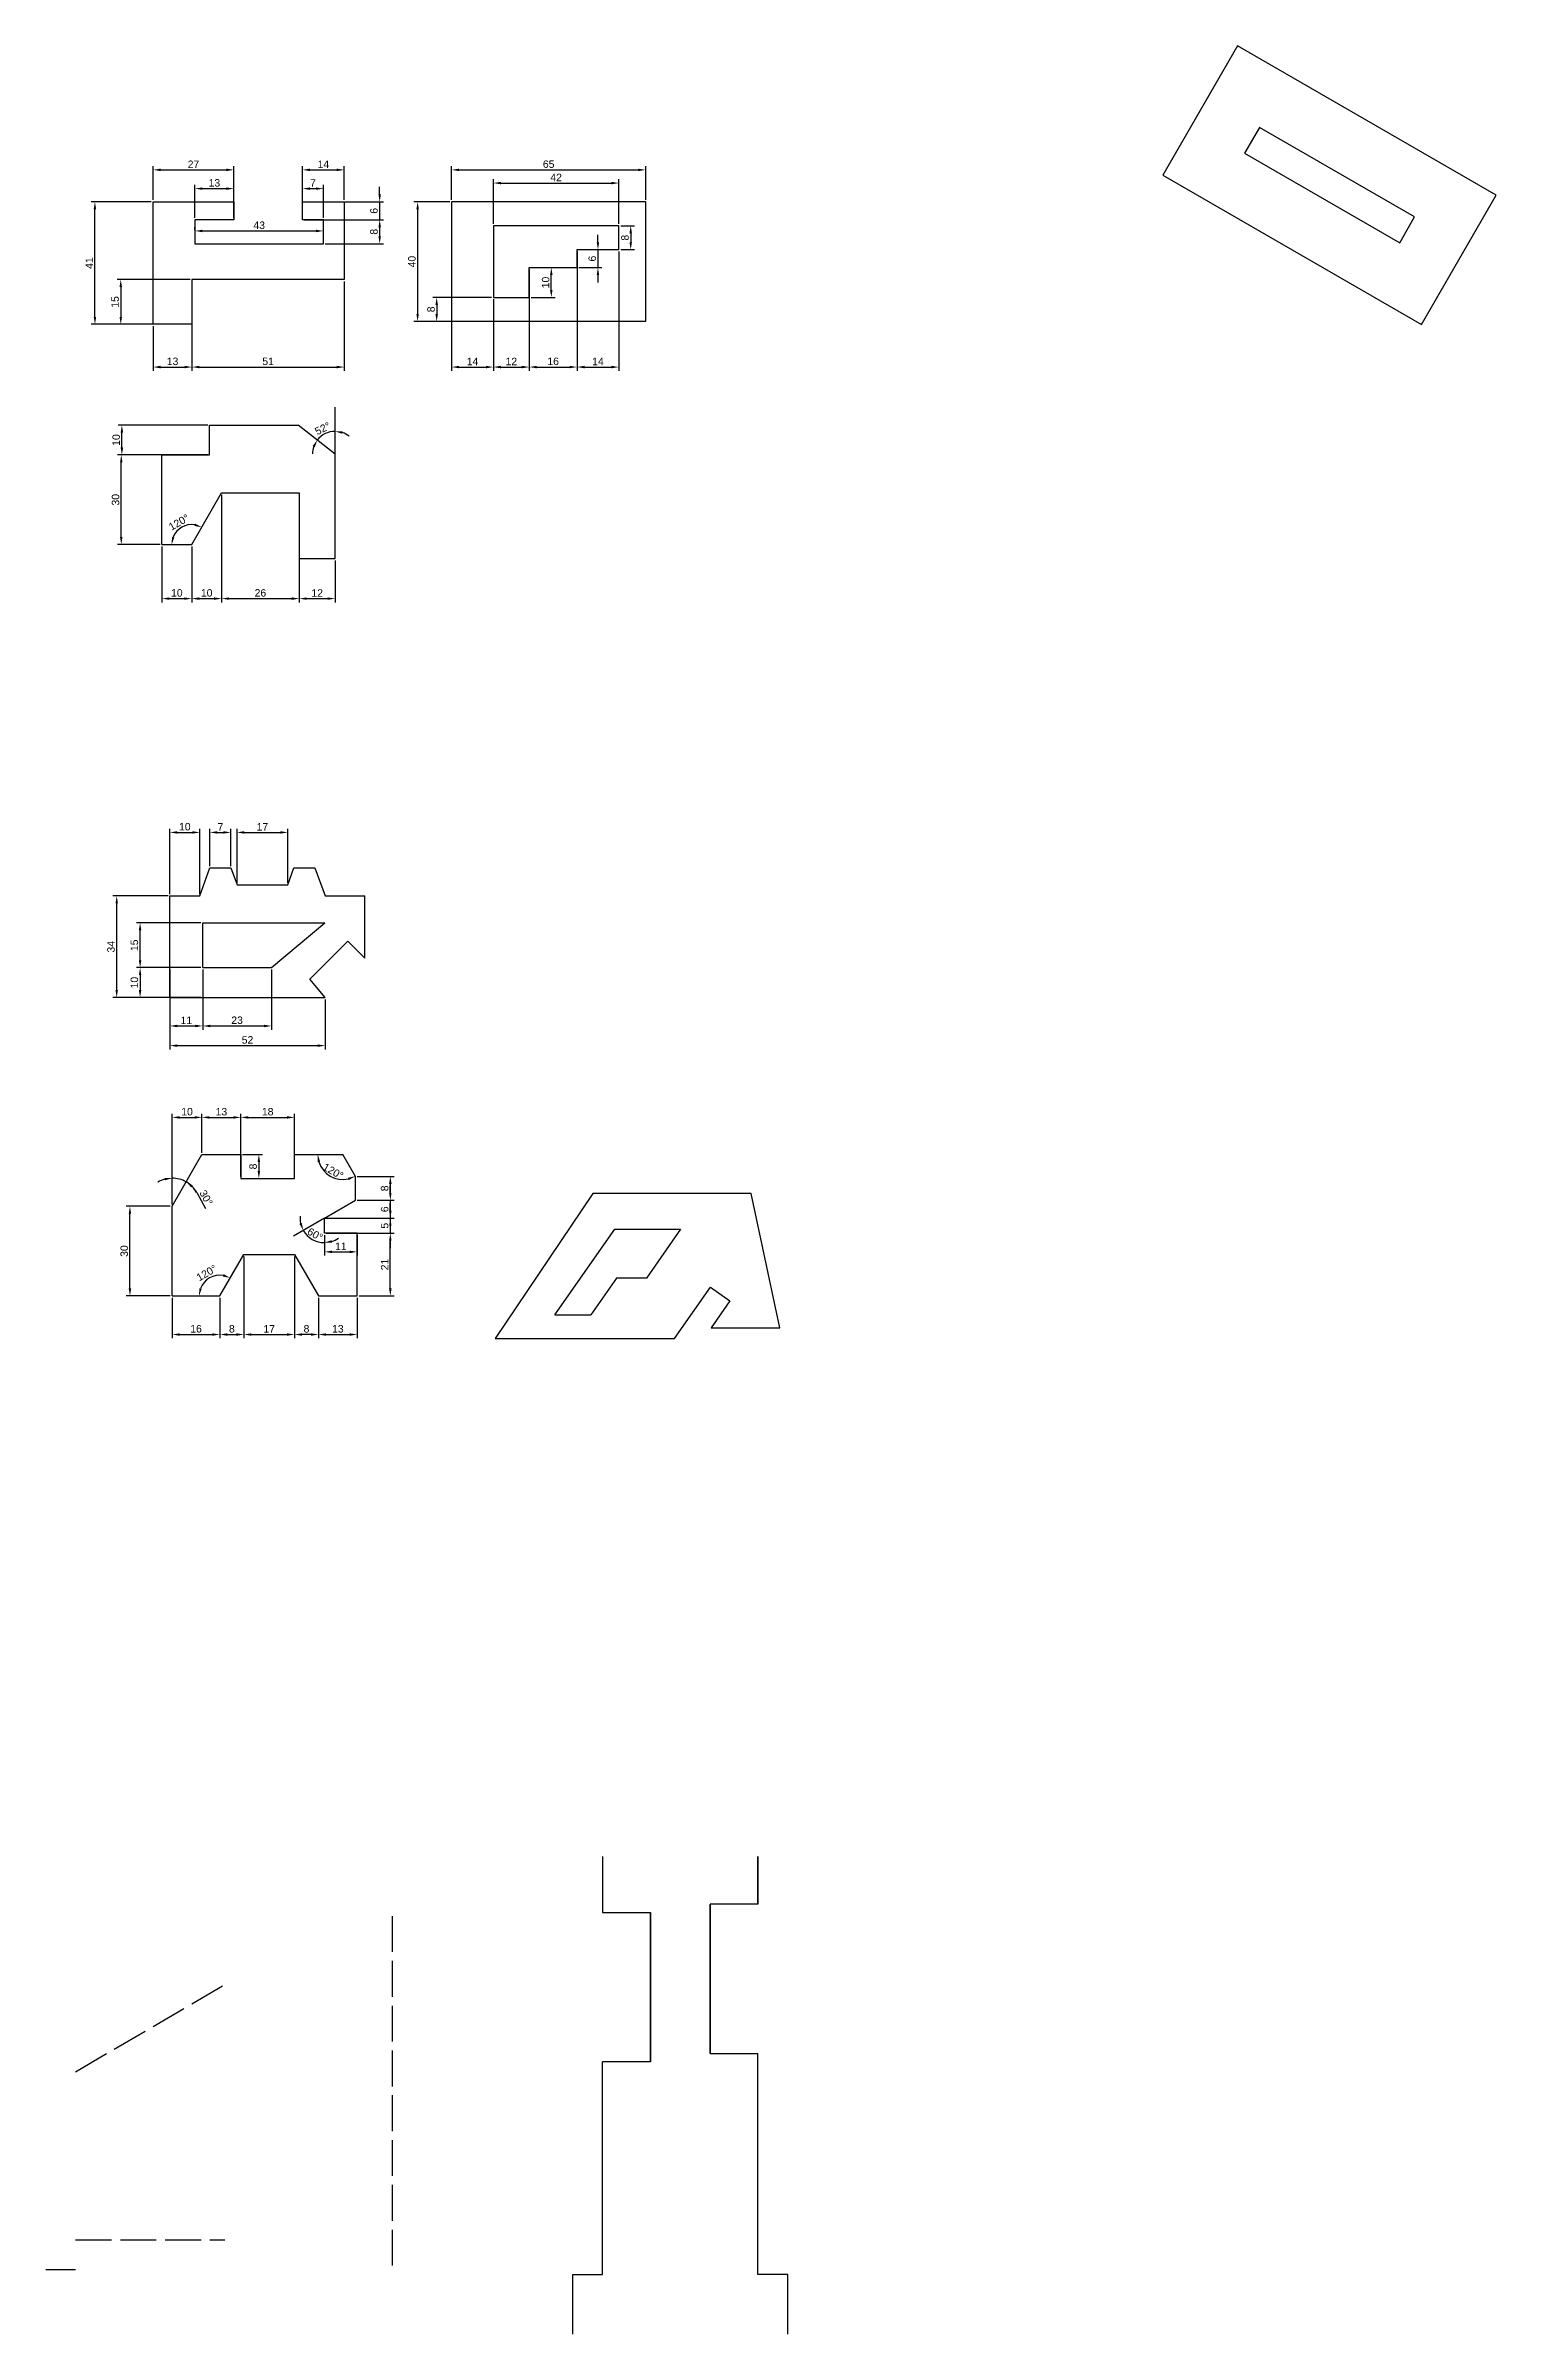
# Model space of a CAD drawing. Header units: millimetres. Extents: x -485 to 1, y -146 to 620.
import ezdxf

# ---------------------------------------------------------------- set-up
doc = ezdxf.new("R2010")
doc.units = ezdxf.units.MM
doc.linetypes.add('ACAD_ISO02W100', pattern=[15, 12, -3])
doc.styles.get("Standard").update_dxf_attribs({"font": 'arial.ttf'})
doc.dimstyles.new('ISO-25', dxfattribs={"dimtxt": 2.5, "dimasz": 2.5, "dimexe": 1.25, "dimexo": 0.625, "dimtad": 1, "dimtxsty": 'Standard', "dimcen": 2.5, "dimadec": 0, "dimazin": 0, "dimtfac": 1, "dimtmove": 0, "dimatfit": 3, "dimfxl": 1, "dimarcsym": 0})

msp = doc.modelspace()

# ---------------------------------------------------------------- blocks, each defined once
blk = doc.blocks.new('*D6')
at = {"color": 0, "lineweight": -2, "transparency": 16777216}
for p, q in [((-448.93, 568.43), (-448.93, 579.76)), ((-446.43, 578.51), (-424.43, 578.51)), ((-421.93, 568.43), (-421.93, 579.76))]:
    blk.add_line(p, q, dxfattribs=at)
at = {"color": 0, "transparency": 16777216}
for points in [[(-446.43, 578.93), (-446.43, 578.1), (-448.93, 578.51)], [(-424.43, 578.93), (-424.43, 578.1), (-421.93, 578.51)]]:
    blk.add_solid(points, dxfattribs=at)
at = {"layer": 'Defpoints', "color": 0, "transparency": 16777216}
for p in [(-421.93, 578.51), (-448.93, 567.8), (-421.93, 567.8)]:
    blk.add_point(p, dxfattribs=at)
at = {"color": 0, "transparency": 16777216, "insert": (-435.43, 580.39), "char_height": 2.5, "attachment_point": 5}
blk.add_mtext('27', dxfattribs=at)
blk = doc.blocks.new('*D7')
at = {"color": 0, "lineweight": -2, "transparency": 16777216}
for p, q in [((-434.93, 562.43), (-434.93, 573.48)), ((-432.43, 572.23), (-424.43, 572.23)), ((-421.93, 562.43), (-421.93, 573.48))]:
    blk.add_line(p, q, dxfattribs=at)
at = {"color": 0, "transparency": 16777216}
for points in [[(-432.43, 572.65), (-432.43, 571.82), (-434.93, 572.23)], [(-424.43, 572.65), (-424.43, 571.82), (-421.93, 572.23)]]:
    blk.add_solid(points, dxfattribs=at)
at = {"layer": 'Defpoints', "color": 0, "transparency": 16777216}
for p in [(-421.93, 572.23), (-434.93, 561.8), (-421.93, 561.8)]:
    blk.add_point(p, dxfattribs=at)
at = {"color": 0, "transparency": 16777216, "insert": (-428.43, 574.14), "char_height": 2.5, "attachment_point": 5}
blk.add_mtext('13', dxfattribs=at)
blk = doc.blocks.new('*D8')
at = {"color": 0, "lineweight": -2, "transparency": 16777216}
for p, q in [((-434.93, 558.43), (-434.93, 559.31)), ((-432.43, 558.06), (-394.43, 558.06)), ((-391.93, 558.43), (-391.93, 559.31))]:
    blk.add_line(p, q, dxfattribs=at)
at = {"color": 0, "transparency": 16777216}
for points in [[(-432.43, 558.48), (-432.43, 557.64), (-434.93, 558.06)], [(-394.43, 558.48), (-394.43, 557.64), (-391.93, 558.06)]]:
    blk.add_solid(points, dxfattribs=at)
at = {"layer": 'Defpoints', "color": 0, "transparency": 16777216}
for p in [(-434.93, 557.8), (-391.93, 558.06), (-391.93, 557.8)]:
    blk.add_point(p, dxfattribs=at)
at = {"color": 0, "transparency": 16777216, "insert": (-413.43, 559.96), "char_height": 2.5, "attachment_point": 5}
blk.add_mtext('43', dxfattribs=at)
blk = doc.blocks.new('*D9')
at = {"color": 0, "lineweight": -2, "transparency": 16777216}
for p, q in [((-398.93, 562.43), (-398.93, 573.48)), ((-396.43, 572.23), (-394.43, 572.23)), ((-391.93, 562.43), (-391.93, 573.48))]:
    blk.add_line(p, q, dxfattribs=at)
at = {"color": 0, "transparency": 16777216}
for points in [[(-396.43, 572.65), (-396.43, 571.82), (-398.93, 572.23)], [(-394.43, 572.65), (-394.43, 571.82), (-391.93, 572.23)]]:
    blk.add_solid(points, dxfattribs=at)
at = {"layer": 'Defpoints', "color": 0, "transparency": 16777216}
for p in [(-391.93, 572.23), (-398.93, 561.8), (-391.93, 561.8)]:
    blk.add_point(p, dxfattribs=at)
at = {"color": 0, "transparency": 16777216, "insert": (-395.43, 574.11), "char_height": 2.5, "attachment_point": 5}
blk.add_mtext('7', dxfattribs=at)
blk = doc.blocks.new('*D10')
at = {"color": 0, "lineweight": -2, "transparency": 16777216}
for p, q in [((-398.93, 568.43), (-398.93, 579.76)), ((-396.43, 578.51), (-387.43, 578.51)), ((-384.93, 568.43), (-384.93, 579.76))]:
    blk.add_line(p, q, dxfattribs=at)
at = {"color": 0, "transparency": 16777216}
for points in [[(-396.43, 578.93), (-396.43, 578.1), (-398.93, 578.51)], [(-387.43, 578.93), (-387.43, 578.1), (-384.93, 578.51)]]:
    blk.add_solid(points, dxfattribs=at)
at = {"layer": 'Defpoints', "color": 0, "transparency": 16777216}
for p in [(-384.93, 578.51), (-398.93, 567.8), (-384.93, 567.8)]:
    blk.add_point(p, dxfattribs=at)
at = {"color": 0, "transparency": 16777216, "insert": (-391.93, 580.39), "char_height": 2.5, "attachment_point": 5}
blk.add_mtext('14', dxfattribs=at)
blk = doc.blocks.new('*D11')
at = {"color": 0, "lineweight": -2, "transparency": 16777216}
for p, q in [((-398.31, 567.8), (-371.83, 567.8)), ((-373.08, 570.3), (-373.08, 572.8)), ((-373.08, 567.8), (-373.08, 561.8)), ((-398.31, 561.8), (-371.83, 561.8)), ((-373.08, 559.3), (-373.08, 556.8))]:
    blk.add_line(p, q, dxfattribs=at)
at = {"color": 0, "transparency": 16777216}
for points in [[(-373.49, 570.3), (-372.66, 570.3), (-373.08, 567.8)], [(-373.49, 559.3), (-372.66, 559.3), (-373.08, 561.8)]]:
    blk.add_solid(points, dxfattribs=at)
at = {"layer": 'Defpoints', "color": 0, "transparency": 16777216}
for p in [(-398.93, 567.8), (-398.93, 561.8), (-373.08, 561.8)]:
    blk.add_point(p, dxfattribs=at)
at = {"color": 0, "transparency": 16777216, "insert": (-374.98, 564.8), "char_height": 2.5, "attachment_point": 5, "rotation": 90}
blk.add_mtext('6', dxfattribs=at)
blk = doc.blocks.new('*D12')
at = {"color": 0, "lineweight": -2, "transparency": 16777216}
for p, q in [((-391.31, 561.8), (-371.83, 561.8)), ((-391.31, 553.8), (-371.83, 553.8)), ((-373.08, 559.3), (-373.08, 556.3))]:
    blk.add_line(p, q, dxfattribs=at)
at = {"color": 0, "transparency": 16777216}
for points in [[(-373.49, 559.3), (-372.66, 559.3), (-373.08, 561.8)], [(-373.49, 556.3), (-372.66, 556.3), (-373.08, 553.8)]]:
    blk.add_solid(points, dxfattribs=at)
at = {"layer": 'Defpoints', "color": 0, "transparency": 16777216}
for p in [(-391.93, 561.8), (-391.93, 553.8), (-373.08, 553.8)]:
    blk.add_point(p, dxfattribs=at)
at = {"color": 0, "transparency": 16777216, "insert": (-374.98, 557.8), "char_height": 2.5, "attachment_point": 5, "rotation": 90}
blk.add_mtext('8', dxfattribs=at)
blk = doc.blocks.new('*D13')
at = {"color": 0, "lineweight": -2, "transparency": 16777216}
for p, q in [((-448.93, 526.18), (-448.93, 511.24)), ((-435.93, 526.18), (-435.93, 511.24)), ((-446.43, 512.49), (-438.43, 512.49))]:
    blk.add_line(p, q, dxfattribs=at)
at = {"color": 0, "transparency": 16777216}
for points in [[(-446.43, 512.91), (-446.43, 512.07), (-448.93, 512.49)], [(-438.43, 512.91), (-438.43, 512.07), (-435.93, 512.49)]]:
    blk.add_solid(points, dxfattribs=at)
at = {"layer": 'Defpoints', "color": 0, "transparency": 16777216}
for p in [(-448.93, 526.8), (-435.93, 526.8), (-435.93, 512.49)]:
    blk.add_point(p, dxfattribs=at)
at = {"color": 0, "transparency": 16777216, "insert": (-442.43, 514.39), "char_height": 2.5, "attachment_point": 5}
blk.add_mtext('13', dxfattribs=at)
blk = doc.blocks.new('*D14')
at = {"color": 0, "lineweight": -2, "transparency": 16777216}
for p, q in [((-435.93, 541.18), (-435.93, 511.24)), ((-384.93, 541.18), (-384.93, 511.24)), ((-433.43, 512.49), (-387.43, 512.49))]:
    blk.add_line(p, q, dxfattribs=at)
at = {"color": 0, "transparency": 16777216}
for points in [[(-433.43, 512.91), (-433.43, 512.07), (-435.93, 512.49)], [(-387.43, 512.91), (-387.43, 512.07), (-384.93, 512.49)]]:
    blk.add_solid(points, dxfattribs=at)
at = {"layer": 'Defpoints', "color": 0, "transparency": 16777216}
for p in [(-435.93, 541.8), (-384.93, 541.8), (-384.93, 512.49)]:
    blk.add_point(p, dxfattribs=at)
at = {"color": 0, "transparency": 16777216, "insert": (-410.43, 514.39), "char_height": 2.5, "attachment_point": 5}
blk.add_mtext('51', dxfattribs=at)
blk = doc.blocks.new('*D15')
at = {"color": 0, "lineweight": -2, "transparency": 16777216}
for p, q in [((-436.56, 541.8), (-461.03, 541.8)), ((-459.78, 539.3), (-459.78, 529.3)), ((-436.56, 526.8), (-461.03, 526.8))]:
    blk.add_line(p, q, dxfattribs=at)
at = {"color": 0, "transparency": 16777216}
for points in [[(-460.2, 539.3), (-459.36, 539.3), (-459.78, 541.8)], [(-460.2, 529.3), (-459.36, 529.3), (-459.78, 526.8)]]:
    blk.add_solid(points, dxfattribs=at)
at = {"layer": 'Defpoints', "color": 0, "transparency": 16777216}
for p in [(-435.93, 541.8), (-459.78, 526.8), (-435.93, 526.8)]:
    blk.add_point(p, dxfattribs=at)
at = {"color": 0, "transparency": 16777216, "insert": (-461.68, 534.3), "char_height": 2.5, "attachment_point": 5, "rotation": 90}
blk.add_mtext('15', dxfattribs=at)
blk = doc.blocks.new('*D16')
at = {"color": 0, "lineweight": -2, "transparency": 16777216}
for p, q in [((-449.56, 567.8), (-469.68, 567.8)), ((-468.43, 529.3), (-468.43, 565.3)), ((-449.56, 526.8), (-469.68, 526.8))]:
    blk.add_line(p, q, dxfattribs=at)
at = {"color": 0, "transparency": 16777216}
for points in [[(-468.85, 565.3), (-468.01, 565.3), (-468.43, 567.8)], [(-468.85, 529.3), (-468.01, 529.3), (-468.43, 526.8)]]:
    blk.add_solid(points, dxfattribs=at)
at = {"layer": 'Defpoints', "color": 0, "transparency": 16777216}
for p in [(-468.43, 567.8), (-448.93, 567.8), (-448.93, 526.8)]:
    blk.add_point(p, dxfattribs=at)
at = {"color": 0, "transparency": 16777216, "insert": (-470.31, 547.3), "char_height": 2.5, "attachment_point": 5, "rotation": 90}
blk.add_mtext('41', dxfattribs=at)
blk = doc.blocks.new('*D17')
at = {"color": 0, "lineweight": -2, "transparency": 16777216}
for p, q in [((-348.98, 568.43), (-348.98, 579.76)), ((-346.48, 578.51), (-286.48, 578.51)), ((-283.98, 568.43), (-283.98, 579.76))]:
    blk.add_line(p, q, dxfattribs=at)
at = {"color": 0, "transparency": 16777216}
for points in [[(-346.48, 578.93), (-346.48, 578.1), (-348.98, 578.51)], [(-286.48, 578.93), (-286.48, 578.1), (-283.98, 578.51)]]:
    blk.add_solid(points, dxfattribs=at)
at = {"layer": 'Defpoints', "color": 0, "transparency": 16777216}
for p in [(-283.98, 578.51), (-348.98, 567.8), (-283.98, 567.8)]:
    blk.add_point(p, dxfattribs=at)
at = {"color": 0, "transparency": 16777216, "insert": (-316.48, 580.41), "char_height": 2.5, "attachment_point": 5}
blk.add_mtext('65', dxfattribs=at)
blk = doc.blocks.new('*D18')
at = {"color": 0, "lineweight": -2, "transparency": 16777216}
for p, q in [((-349.61, 567.8), (-361.62, 567.8)), ((-360.37, 565.3), (-360.37, 530.3)), ((-349.61, 527.8), (-361.62, 527.8))]:
    blk.add_line(p, q, dxfattribs=at)
at = {"color": 0, "transparency": 16777216}
for points in [[(-360.79, 565.3), (-359.95, 565.3), (-360.37, 567.8)], [(-360.79, 530.3), (-359.95, 530.3), (-360.37, 527.8)]]:
    blk.add_solid(points, dxfattribs=at)
at = {"layer": 'Defpoints', "color": 0, "transparency": 16777216}
for p in [(-348.98, 567.8), (-360.37, 527.8), (-348.98, 527.8)]:
    blk.add_point(p, dxfattribs=at)
at = {"color": 0, "transparency": 16777216, "insert": (-362.27, 547.8), "char_height": 2.5, "attachment_point": 5, "rotation": 90}
blk.add_mtext('40', dxfattribs=at)
blk = doc.blocks.new('*D19')
at = {"color": 0, "lineweight": -2, "transparency": 16777216}
for p, q in [((-335.61, 535.8), (-355.23, 535.8)), ((-353.98, 533.3), (-353.98, 530.3)), ((-335.61, 527.8), (-355.23, 527.8))]:
    blk.add_line(p, q, dxfattribs=at)
at = {"color": 0, "transparency": 16777216}
for points in [[(-354.4, 533.3), (-353.56, 533.3), (-353.98, 535.8)], [(-354.4, 530.3), (-353.56, 530.3), (-353.98, 527.8)]]:
    blk.add_solid(points, dxfattribs=at)
at = {"layer": 'Defpoints', "color": 0, "transparency": 16777216}
for p in [(-334.98, 535.8), (-353.98, 527.8), (-334.98, 527.8)]:
    blk.add_point(p, dxfattribs=at)
at = {"color": 0, "transparency": 16777216, "insert": (-355.88, 531.8), "char_height": 2.5, "attachment_point": 5, "rotation": 90}
blk.add_mtext('8', dxfattribs=at)
blk = doc.blocks.new('*D20')
at = {"color": 0, "lineweight": -2, "transparency": 16777216}
for p, q in [((-348.98, 535.18), (-348.98, 511.24)), ((-334.98, 535.18), (-334.98, 511.24)), ((-346.48, 512.49), (-337.48, 512.49))]:
    blk.add_line(p, q, dxfattribs=at)
at = {"color": 0, "transparency": 16777216}
for points in [[(-346.48, 512.91), (-346.48, 512.07), (-348.98, 512.49)], [(-337.48, 512.91), (-337.48, 512.07), (-334.98, 512.49)]]:
    blk.add_solid(points, dxfattribs=at)
at = {"layer": 'Defpoints', "color": 0, "transparency": 16777216}
for p in [(-348.98, 535.8), (-334.98, 535.8), (-334.98, 512.49)]:
    blk.add_point(p, dxfattribs=at)
at = {"color": 0, "transparency": 16777216, "insert": (-341.98, 514.37), "char_height": 2.5, "attachment_point": 5}
blk.add_mtext('14', dxfattribs=at)
blk = doc.blocks.new('*D21')
at = {"color": 0, "lineweight": -2, "transparency": 16777216}
for p, q in [((-334.98, 535.18), (-334.98, 511.24)), ((-322.98, 535.18), (-322.98, 511.24)), ((-332.48, 512.49), (-325.48, 512.49))]:
    blk.add_line(p, q, dxfattribs=at)
at = {"color": 0, "transparency": 16777216}
for points in [[(-332.48, 512.91), (-332.48, 512.07), (-334.98, 512.49)], [(-325.48, 512.91), (-325.48, 512.07), (-322.98, 512.49)]]:
    blk.add_solid(points, dxfattribs=at)
at = {"layer": 'Defpoints', "color": 0, "transparency": 16777216}
for p in [(-334.98, 535.8), (-322.98, 535.8), (-322.98, 512.49)]:
    blk.add_point(p, dxfattribs=at)
at = {"color": 0, "transparency": 16777216, "insert": (-328.98, 514.37), "char_height": 2.5, "attachment_point": 5}
blk.add_mtext('12', dxfattribs=at)
blk = doc.blocks.new('*D22')
at = {"color": 0, "lineweight": -2, "transparency": 16777216}
for p, q in [((-322.98, 545.18), (-322.98, 511.24)), ((-306.98, 545.18), (-306.98, 511.24)), ((-320.48, 512.49), (-309.48, 512.49))]:
    blk.add_line(p, q, dxfattribs=at)
at = {"color": 0, "transparency": 16777216}
for points in [[(-320.48, 512.91), (-320.48, 512.07), (-322.98, 512.49)], [(-309.48, 512.91), (-309.48, 512.07), (-306.98, 512.49)]]:
    blk.add_solid(points, dxfattribs=at)
at = {"layer": 'Defpoints', "color": 0, "transparency": 16777216}
for p in [(-322.98, 545.8), (-306.98, 545.8), (-306.98, 512.49)]:
    blk.add_point(p, dxfattribs=at)
at = {"color": 0, "transparency": 16777216, "insert": (-314.98, 514.39), "char_height": 2.5, "attachment_point": 5}
blk.add_mtext('16', dxfattribs=at)
blk = doc.blocks.new('*D23')
at = {"color": 0, "lineweight": -2, "transparency": 16777216}
for p, q in [((-306.98, 551.18), (-306.98, 511.24)), ((-292.98, 551.18), (-292.98, 511.24)), ((-304.48, 512.49), (-295.48, 512.49))]:
    blk.add_line(p, q, dxfattribs=at)
at = {"color": 0, "transparency": 16777216}
for points in [[(-304.48, 512.91), (-304.48, 512.07), (-306.98, 512.49)], [(-295.48, 512.91), (-295.48, 512.07), (-292.98, 512.49)]]:
    blk.add_solid(points, dxfattribs=at)
at = {"layer": 'Defpoints', "color": 0, "transparency": 16777216}
for p in [(-306.98, 551.8), (-292.98, 551.8), (-292.98, 512.49)]:
    blk.add_point(p, dxfattribs=at)
at = {"color": 0, "transparency": 16777216, "insert": (-299.98, 514.37), "char_height": 2.5, "attachment_point": 5}
blk.add_mtext('14', dxfattribs=at)
blk = doc.blocks.new('*D24')
at = {"color": 0, "lineweight": -2, "transparency": 16777216}
for p, q in [((-292.36, 559.8), (-287.75, 559.8)), ((-292.36, 551.8), (-287.75, 551.8)), ((-289, 557.3), (-289, 554.3))]:
    blk.add_line(p, q, dxfattribs=at)
at = {"color": 0, "transparency": 16777216}
for points in [[(-289.42, 557.3), (-288.59, 557.3), (-289, 559.8)], [(-289.42, 554.3), (-288.59, 554.3), (-289, 551.8)]]:
    blk.add_solid(points, dxfattribs=at)
at = {"layer": 'Defpoints', "color": 0, "transparency": 16777216}
for p in [(-292.98, 559.8), (-292.98, 551.8), (-289, 551.8)]:
    blk.add_point(p, dxfattribs=at)
at = {"color": 0, "transparency": 16777216, "insert": (-290.91, 555.8), "char_height": 2.5, "attachment_point": 5, "rotation": 90}
blk.add_mtext('8', dxfattribs=at)
blk = doc.blocks.new('*D25')
at = {"color": 0, "lineweight": -2, "transparency": 16777216}
for p, q in [((-334.98, 560.43), (-334.98, 575.35)), ((-292.98, 560.43), (-292.98, 575.35)), ((-332.48, 574.1), (-295.48, 574.1))]:
    blk.add_line(p, q, dxfattribs=at)
at = {"color": 0, "transparency": 16777216}
for points in [[(-332.48, 574.51), (-332.48, 573.68), (-334.98, 574.1)], [(-295.48, 574.51), (-295.48, 573.68), (-292.98, 574.1)]]:
    blk.add_solid(points, dxfattribs=at)
at = {"layer": 'Defpoints', "color": 0, "transparency": 16777216}
for p in [(-292.98, 574.1), (-334.98, 559.8), (-292.98, 559.8)]:
    blk.add_point(p, dxfattribs=at)
at = {"color": 0, "transparency": 16777216, "insert": (-313.98, 575.98), "char_height": 2.5, "attachment_point": 5}
blk.add_mtext('42', dxfattribs=at)
blk = doc.blocks.new('*D26')
at = {"color": 0, "lineweight": -2, "transparency": 16777216}
for p, q in [((-322.36, 545.8), (-314.34, 545.8)), ((-315.59, 538.3), (-315.59, 543.3)), ((-322.36, 535.8), (-314.34, 535.8))]:
    blk.add_line(p, q, dxfattribs=at)
at = {"color": 0, "transparency": 16777216}
for points in [[(-316.01, 543.3), (-315.18, 543.3), (-315.59, 545.8)], [(-316.01, 538.3), (-315.18, 538.3), (-315.59, 535.8)]]:
    blk.add_solid(points, dxfattribs=at)
at = {"layer": 'Defpoints', "color": 0, "transparency": 16777216}
for p in [(-322.98, 545.8), (-315.59, 545.8), (-322.98, 535.8)]:
    blk.add_point(p, dxfattribs=at)
at = {"color": 0, "transparency": 16777216, "insert": (-317.5, 540.8), "char_height": 2.5, "attachment_point": 5, "rotation": 90}
blk.add_mtext('10', dxfattribs=at)
blk = doc.blocks.new('*D27')
at = {"color": 0, "lineweight": -2, "transparency": 16777216}
for p, q in [((-306.36, 551.8), (-298.73, 551.8)), ((-299.98, 554.3), (-299.98, 556.8)), ((-299.98, 551.8), (-299.98, 545.8)), ((-306.36, 545.8), (-298.73, 545.8)), ((-299.98, 543.3), (-299.98, 540.8))]:
    blk.add_line(p, q, dxfattribs=at)
at = {"color": 0, "transparency": 16777216}
for points in [[(-300.4, 554.3), (-299.57, 554.3), (-299.98, 551.8)], [(-300.4, 543.3), (-299.57, 543.3), (-299.98, 545.8)]]:
    blk.add_solid(points, dxfattribs=at)
at = {"layer": 'Defpoints', "color": 0, "transparency": 16777216}
for p in [(-306.98, 551.8), (-306.98, 545.8), (-299.98, 545.8)]:
    blk.add_point(p, dxfattribs=at)
at = {"color": 0, "transparency": 16777216, "insert": (-301.88, 548.8), "char_height": 2.5, "attachment_point": 5, "rotation": 90}
blk.add_mtext('6', dxfattribs=at)
blk = doc.blocks.new('*D30')
at = {"color": 0, "lineweight": -2, "transparency": 16777216}
for p, q in [((-446.01, 452.43), (-446.01, 433.71)), ((-436.01, 452.43), (-436.01, 433.71)), ((-443.51, 434.96), (-438.51, 434.96))]:
    blk.add_line(p, q, dxfattribs=at)
at = {"color": 0, "transparency": 16777216}
for points in [[(-443.51, 435.38), (-443.51, 434.55), (-446.01, 434.96)], [(-438.51, 435.38), (-438.51, 434.55), (-436.01, 434.96)]]:
    blk.add_solid(points, dxfattribs=at)
at = {"layer": 'Defpoints', "color": 0, "transparency": 16777216}
for p in [(-446.01, 453.06), (-436.01, 453.06), (-436.01, 434.96)]:
    blk.add_point(p, dxfattribs=at)
at = {"color": 0, "transparency": 16777216, "insert": (-441.01, 436.87), "char_height": 2.5, "attachment_point": 5}
blk.add_mtext('10', dxfattribs=at)
blk = doc.blocks.new('*D31')
at = {"color": 0, "lineweight": -2, "transparency": 16777216}
for p, q in [((-426.01, 469.75), (-426.01, 433.71)), ((-436.01, 452.43), (-436.01, 433.71)), ((-433.51, 434.96), (-428.51, 434.96))]:
    blk.add_line(p, q, dxfattribs=at)
at = {"color": 0, "transparency": 16777216}
for points in [[(-433.51, 435.38), (-433.51, 434.55), (-436.01, 434.96)], [(-428.51, 435.38), (-428.51, 434.55), (-426.01, 434.96)]]:
    blk.add_solid(points, dxfattribs=at)
at = {"layer": 'Defpoints', "color": 0, "transparency": 16777216}
for p in [(-426.01, 470.38), (-436.01, 453.06), (-426.01, 434.96)]:
    blk.add_point(p, dxfattribs=at)
at = {"color": 0, "transparency": 16777216, "insert": (-431.01, 436.87), "char_height": 2.5, "attachment_point": 5}
blk.add_mtext('10', dxfattribs=at)
blk = doc.blocks.new('*D32')
at = {"color": 0, "lineweight": -2, "transparency": 16777216}
for p, q in [((-426.01, 469.75), (-426.01, 433.71)), ((-400.01, 469.75), (-400.01, 433.71)), ((-423.51, 434.96), (-402.51, 434.96))]:
    blk.add_line(p, q, dxfattribs=at)
at = {"color": 0, "transparency": 16777216}
for points in [[(-423.51, 435.38), (-423.51, 434.55), (-426.01, 434.96)], [(-402.51, 435.38), (-402.51, 434.55), (-400.01, 434.96)]]:
    blk.add_solid(points, dxfattribs=at)
at = {"layer": 'Defpoints', "color": 0, "transparency": 16777216}
for p in [(-426.01, 470.38), (-400.01, 470.38), (-400.01, 434.96)]:
    blk.add_point(p, dxfattribs=at)
at = {"color": 0, "transparency": 16777216, "insert": (-413.01, 436.87), "char_height": 2.5, "attachment_point": 5}
blk.add_mtext('26', dxfattribs=at)
blk = doc.blocks.new('*D33')
at = {"color": 0, "lineweight": -2, "transparency": 16777216}
for p, q in [((-400.01, 447.75), (-400.01, 433.71)), ((-388.01, 447.75), (-388.01, 433.71)), ((-397.51, 434.96), (-390.51, 434.96))]:
    blk.add_line(p, q, dxfattribs=at)
at = {"color": 0, "transparency": 16777216}
for points in [[(-397.51, 435.38), (-397.51, 434.55), (-400.01, 434.96)], [(-390.51, 435.38), (-390.51, 434.55), (-388.01, 434.96)]]:
    blk.add_solid(points, dxfattribs=at)
at = {"layer": 'Defpoints', "color": 0, "transparency": 16777216}
for p in [(-400.01, 448.38), (-388.01, 448.38), (-388.01, 434.96)]:
    blk.add_point(p, dxfattribs=at)
at = {"color": 0, "transparency": 16777216, "insert": (-394.01, 436.84), "char_height": 2.5, "attachment_point": 5}
blk.add_mtext('12', dxfattribs=at)
blk = doc.blocks.new('*D34')
at = {"color": 0, "lineweight": -2, "transparency": 16777216}
for p, q in [((-446.64, 483.06), (-460.87, 483.06)), ((-459.62, 455.56), (-459.62, 480.56)), ((-446.64, 453.06), (-460.87, 453.06))]:
    blk.add_line(p, q, dxfattribs=at)
at = {"color": 0, "transparency": 16777216}
for points in [[(-460.03, 480.56), (-459.2, 480.56), (-459.62, 483.06)], [(-460.03, 455.56), (-459.2, 455.56), (-459.62, 453.06)]]:
    blk.add_solid(points, dxfattribs=at)
at = {"layer": 'Defpoints', "color": 0, "transparency": 16777216}
for p in [(-459.62, 483.06), (-446.01, 483.06), (-446.01, 453.06)]:
    blk.add_point(p, dxfattribs=at)
at = {"color": 0, "transparency": 16777216, "insert": (-461.52, 468.06), "char_height": 2.5, "attachment_point": 5, "rotation": 90}
blk.add_mtext('30', dxfattribs=at)
blk = doc.blocks.new('*D35')
at = {"color": 0, "lineweight": -2, "transparency": 16777216}
for p, q in [((-430.64, 493.06), (-460.66, 493.06)), ((-459.41, 485.56), (-459.41, 490.56)), ((-430.64, 483.06), (-460.66, 483.06))]:
    blk.add_line(p, q, dxfattribs=at)
at = {"color": 0, "transparency": 16777216}
for points in [[(-459.83, 490.56), (-458.99, 490.56), (-459.41, 493.06)], [(-459.83, 485.56), (-458.99, 485.56), (-459.41, 483.06)]]:
    blk.add_solid(points, dxfattribs=at)
at = {"layer": 'Defpoints', "color": 0, "transparency": 16777216}
for p in [(-459.41, 493.06), (-430.01, 493.06), (-430.01, 483.06)]:
    blk.add_point(p, dxfattribs=at)
at = {"color": 0, "transparency": 16777216, "insert": (-461.31, 488.06), "char_height": 2.5, "attachment_point": 5, "rotation": 90}
blk.add_mtext('10', dxfattribs=at)
blk = doc.blocks.new('*D36')
at = {"color": 0, "lineweight": -2, "transparency": 16777216}
blk.add_arc((-436.01, 453.06), 6.7, 81.50313, 158.49687, dxfattribs=at)
at = {"color": 0, "transparency": 16777216}
for points in [[(-434.89, 460.08), (-435.16, 459.29), (-432.66, 458.86)], [(-441.84, 455.44), (-442.66, 455.59), (-442.71, 453.06)]]:
    blk.add_solid(points, dxfattribs=at)
at = {"layer": 'Defpoints', "color": 0, "transparency": 16777216}
for p in [(-426.01, 470.38), (-446.01, 453.06), (-437.18, 459.66), (-436.01, 453.06), (-436.01, 453.06)]:
    blk.add_point(p, dxfattribs=at)
at = {"color": 0, "transparency": 16777216, "insert": (-440.31, 460.51), "char_height": 2.5, "attachment_point": 5, "rotation": 30}
blk.add_mtext('120°', dxfattribs=at)
blk = doc.blocks.new('*D38')
at = {"color": 0, "lineweight": -2, "transparency": 16777216}
for start, end in [(90, 142), (52.01513, 71.00757), (160.99243, 179.98487)]:
    blk.add_arc((-388.01, 483.38), 7.58, start, end, dxfattribs=at)
at = {"color": 0, "transparency": 16777216}
for points in [[(-385.62, 490.13), (-385.48, 490.95), (-388.01, 490.96)], [(-395.54, 486.05), (-394.81, 485.65), (-393.98, 488.04)]]:
    blk.add_solid(points, dxfattribs=at)
at = {"layer": 'Defpoints', "color": 0, "transparency": 16777216}
for p in [(-388.01, 499.09), (-400.4, 493.06), (-390.27, 490.61), (-388.01, 483.38), (-388.01, 483.38)]:
    blk.add_point(p, dxfattribs=at)
at = {"color": 0, "transparency": 16777216, "insert": (-392.17, 491.9), "char_height": 2.5, "attachment_point": 5, "rotation": 26}
blk.add_mtext('52°', dxfattribs=at)
blk = doc.blocks.new('*D41')
at = {"color": 0, "lineweight": -2, "transparency": 16777216}
for p, q in [((-443.21, 231.5), (-457.96, 231.5)), ((-456.71, 204), (-456.71, 229)), ((-443.21, 201.5), (-457.96, 201.5))]:
    blk.add_line(p, q, dxfattribs=at)
at = {"color": 0, "transparency": 16777216}
for points in [[(-457.12, 229), (-456.29, 229), (-456.71, 231.5)], [(-457.12, 204), (-456.29, 204), (-456.71, 201.5)]]:
    blk.add_solid(points, dxfattribs=at)
at = {"layer": 'Defpoints', "color": 0, "transparency": 16777216}
for p in [(-456.71, 231.5), (-442.58, 231.5), (-442.58, 201.5)]:
    blk.add_point(p, dxfattribs=at)
at = {"color": 0, "transparency": 16777216, "insert": (-458.61, 216.5), "char_height": 2.5, "attachment_point": 5, "rotation": 90}
blk.add_mtext('30', dxfattribs=at)
blk = doc.blocks.new('*D42')
at = {"color": 0, "lineweight": -2, "transparency": 16777216}
for p, q in [((-442.58, 232.13), (-442.58, 262.51)), ((-440.08, 261.26), (-435.08, 261.26)), ((-432.58, 249.45), (-432.58, 262.51))]:
    blk.add_line(p, q, dxfattribs=at)
at = {"color": 0, "transparency": 16777216}
for points in [[(-440.08, 261.68), (-440.08, 260.84), (-442.58, 261.26)], [(-435.08, 261.68), (-435.08, 260.84), (-432.58, 261.26)]]:
    blk.add_solid(points, dxfattribs=at)
at = {"layer": 'Defpoints', "color": 0, "transparency": 16777216}
for p in [(-432.58, 261.26), (-432.58, 248.82), (-442.58, 231.5)]:
    blk.add_point(p, dxfattribs=at)
at = {"color": 0, "transparency": 16777216, "insert": (-437.58, 263.16), "char_height": 2.5, "attachment_point": 5}
blk.add_mtext('10', dxfattribs=at)
blk = doc.blocks.new('*D43')
at = {"color": 0, "lineweight": -2, "transparency": 16777216}
for p, q in [((-432.58, 249.45), (-432.58, 262.51)), ((-430.08, 261.26), (-422.08, 261.26)), ((-419.58, 249.45), (-419.58, 262.51))]:
    blk.add_line(p, q, dxfattribs=at)
at = {"color": 0, "transparency": 16777216}
for points in [[(-430.08, 261.68), (-430.08, 260.84), (-432.58, 261.26)], [(-422.08, 261.68), (-422.08, 260.84), (-419.58, 261.26)]]:
    blk.add_solid(points, dxfattribs=at)
at = {"layer": 'Defpoints', "color": 0, "transparency": 16777216}
for p in [(-419.58, 261.26), (-432.58, 248.82), (-419.58, 248.82)]:
    blk.add_point(p, dxfattribs=at)
at = {"color": 0, "transparency": 16777216, "insert": (-426.08, 263.16), "char_height": 2.5, "attachment_point": 5}
blk.add_mtext('13', dxfattribs=at)
blk = doc.blocks.new('*D44')
at = {"color": 0, "lineweight": -2, "transparency": 16777216}
for p, q in [((-419.58, 241.45), (-419.58, 262.51)), ((-417.08, 261.26), (-404.08, 261.26)), ((-401.58, 241.45), (-401.58, 262.51))]:
    blk.add_line(p, q, dxfattribs=at)
at = {"color": 0, "transparency": 16777216}
for points in [[(-417.08, 261.68), (-417.08, 260.84), (-419.58, 261.26)], [(-404.08, 261.68), (-404.08, 260.84), (-401.58, 261.26)]]:
    blk.add_solid(points, dxfattribs=at)
at = {"layer": 'Defpoints', "color": 0, "transparency": 16777216}
for p in [(-401.58, 261.26), (-419.58, 240.82), (-401.58, 240.82)]:
    blk.add_point(p, dxfattribs=at)
at = {"color": 0, "transparency": 16777216, "insert": (-410.58, 263.16), "char_height": 2.5, "attachment_point": 5}
blk.add_mtext('18', dxfattribs=at)
blk = doc.blocks.new('*D45')
at = {"color": 0, "lineweight": -2, "transparency": 16777216}
for p, q in [((-418.96, 248.82), (-412.28, 248.82)), ((-413.53, 246.32), (-413.53, 243.32)), ((-418.96, 240.82), (-412.28, 240.82))]:
    blk.add_line(p, q, dxfattribs=at)
at = {"color": 0, "transparency": 16777216}
for points in [[(-413.95, 246.32), (-413.12, 246.32), (-413.53, 248.82)], [(-413.95, 243.32), (-413.12, 243.32), (-413.53, 240.82)]]:
    blk.add_solid(points, dxfattribs=at)
at = {"layer": 'Defpoints', "color": 0, "transparency": 16777216}
for p in [(-419.58, 248.82), (-419.58, 240.82), (-413.53, 240.82)]:
    blk.add_point(p, dxfattribs=at)
at = {"color": 0, "transparency": 16777216, "insert": (-415.44, 244.82), "char_height": 2.5, "attachment_point": 5, "rotation": 90}
blk.add_mtext('8', dxfattribs=at)
blk = doc.blocks.new('*D46')
at = {"color": 0, "lineweight": -2, "transparency": 16777216}
for p, q in [((-380.57, 241.5), (-368.26, 241.5)), ((-369.51, 239), (-369.51, 236)), ((-380.57, 233.5), (-368.26, 233.5))]:
    blk.add_line(p, q, dxfattribs=at)
at = {"color": 0, "transparency": 16777216}
for points in [[(-369.92, 239), (-369.09, 239), (-369.51, 241.5)], [(-369.92, 236), (-369.09, 236), (-369.51, 233.5)]]:
    blk.add_solid(points, dxfattribs=at)
at = {"layer": 'Defpoints', "color": 0, "transparency": 16777216}
for p in [(-381.19, 241.5), (-381.19, 233.5), (-369.51, 233.5)]:
    blk.add_point(p, dxfattribs=at)
at = {"color": 0, "transparency": 16777216, "insert": (-371.41, 237.5), "char_height": 2.5, "attachment_point": 5, "rotation": 90}
blk.add_mtext('8', dxfattribs=at)
blk = doc.blocks.new('*D47')
at = {"color": 0, "lineweight": -2, "transparency": 16777216}
for p, q in [((-369.51, 236), (-369.51, 238.5)), ((-380.57, 233.5), (-368.26, 233.5)), ((-369.51, 233.5), (-369.51, 227.5)), ((-390.96, 227.5), (-368.26, 227.5)), ((-369.51, 225), (-369.51, 222.5))]:
    blk.add_line(p, q, dxfattribs=at)
at = {"color": 0, "transparency": 16777216}
for points in [[(-369.92, 236), (-369.09, 236), (-369.51, 233.5)], [(-369.92, 225), (-369.09, 225), (-369.51, 227.5)]]:
    blk.add_solid(points, dxfattribs=at)
at = {"layer": 'Defpoints', "color": 0, "transparency": 16777216}
for p in [(-381.19, 233.5), (-391.58, 227.5), (-369.51, 227.5)]:
    blk.add_point(p, dxfattribs=at)
at = {"color": 0, "transparency": 16777216, "insert": (-371.41, 230.5), "char_height": 2.5, "attachment_point": 5, "rotation": 90}
blk.add_mtext('6', dxfattribs=at)
blk = doc.blocks.new('*D48')
at = {"color": 0, "lineweight": -2, "transparency": 16777216}
for p, q in [((-369.51, 230), (-369.51, 232.5)), ((-390.96, 227.5), (-368.26, 227.5)), ((-390.96, 222.5), (-368.26, 222.5)), ((-369.51, 227.5), (-369.51, 222.5)), ((-369.51, 220), (-369.51, 217.5))]:
    blk.add_line(p, q, dxfattribs=at)
at = {"color": 0, "transparency": 16777216}
for points in [[(-369.92, 230), (-369.09, 230), (-369.51, 227.5)], [(-369.92, 220), (-369.09, 220), (-369.51, 222.5)]]:
    blk.add_solid(points, dxfattribs=at)
at = {"layer": 'Defpoints', "color": 0, "transparency": 16777216}
for p in [(-391.58, 227.5), (-391.58, 222.5), (-369.51, 222.5)]:
    blk.add_point(p, dxfattribs=at)
at = {"color": 0, "transparency": 16777216, "insert": (-371.4, 225), "char_height": 2.5, "attachment_point": 5, "rotation": 90}
blk.add_mtext('5', dxfattribs=at)
blk = doc.blocks.new('*D49')
at = {"color": 0, "lineweight": -2, "transparency": 16777216}
for p, q in [((-391.58, 221.88), (-391.58, 214.99)), ((-389.08, 216.24), (-383.08, 216.24)), ((-380.58, 221.88), (-380.58, 214.99))]:
    blk.add_line(p, q, dxfattribs=at)
at = {"color": 0, "transparency": 16777216}
for points in [[(-389.08, 216.66), (-389.08, 215.82), (-391.58, 216.24)], [(-383.08, 216.66), (-383.08, 215.82), (-380.58, 216.24)]]:
    blk.add_solid(points, dxfattribs=at)
at = {"layer": 'Defpoints', "color": 0, "transparency": 16777216}
for p in [(-391.58, 222.5), (-380.58, 222.5), (-380.58, 216.24)]:
    blk.add_point(p, dxfattribs=at)
at = {"color": 0, "transparency": 16777216, "insert": (-386.08, 218.12), "char_height": 2.5, "attachment_point": 5}
blk.add_mtext('11', dxfattribs=at)
blk = doc.blocks.new('*D50')
at = {"color": 0, "lineweight": -2, "transparency": 16777216}
for p, q in [((-379.96, 222.5), (-368.26, 222.5)), ((-369.51, 204), (-369.51, 220)), ((-379.96, 201.5), (-368.26, 201.5))]:
    blk.add_line(p, q, dxfattribs=at)
at = {"color": 0, "transparency": 16777216}
for points in [[(-369.92, 220), (-369.09, 220), (-369.51, 222.5)], [(-369.92, 204), (-369.09, 204), (-369.51, 201.5)]]:
    blk.add_solid(points, dxfattribs=at)
at = {"layer": 'Defpoints', "color": 0, "transparency": 16777216}
for p in [(-380.58, 222.5), (-369.51, 222.5), (-380.58, 201.5)]:
    blk.add_point(p, dxfattribs=at)
at = {"color": 0, "transparency": 16777216, "insert": (-371.39, 212), "char_height": 2.5, "attachment_point": 5, "rotation": 90}
blk.add_mtext('21', dxfattribs=at)
blk = doc.blocks.new('*D51')
at = {"color": 0, "lineweight": -2, "transparency": 16777216}
for p, q in [((-418.58, 214.74), (-418.58, 187.32)), ((-401.58, 214.74), (-401.58, 187.32)), ((-416.08, 188.57), (-404.08, 188.57))]:
    blk.add_line(p, q, dxfattribs=at)
at = {"color": 0, "transparency": 16777216}
for points in [[(-416.08, 188.98), (-416.08, 188.15), (-418.58, 188.57)], [(-404.08, 188.98), (-404.08, 188.15), (-401.58, 188.57)]]:
    blk.add_solid(points, dxfattribs=at)
at = {"layer": 'Defpoints', "color": 0, "transparency": 16777216}
for p in [(-418.58, 215.36), (-401.58, 215.36), (-401.58, 188.57)]:
    blk.add_point(p, dxfattribs=at)
at = {"color": 0, "transparency": 16777216, "insert": (-410.08, 190.45), "char_height": 2.5, "attachment_point": 5}
blk.add_mtext('17', dxfattribs=at)
blk = doc.blocks.new('*D52')
at = {"color": 0, "lineweight": -2, "transparency": 16777216}
for p, q in [((-426.58, 200.88), (-426.58, 187.32)), ((-418.58, 200.88), (-418.58, 187.32)), ((-424.08, 188.57), (-421.08, 188.57))]:
    blk.add_line(p, q, dxfattribs=at)
at = {"color": 0, "transparency": 16777216}
for points in [[(-424.08, 188.98), (-424.08, 188.15), (-426.58, 188.57)], [(-421.08, 188.98), (-421.08, 188.15), (-418.58, 188.57)]]:
    blk.add_solid(points, dxfattribs=at)
at = {"layer": 'Defpoints', "color": 0, "transparency": 16777216}
for p in [(-426.58, 201.5), (-418.58, 201.5), (-418.58, 188.57)]:
    blk.add_point(p, dxfattribs=at)
at = {"color": 0, "transparency": 16777216, "insert": (-422.58, 190.47), "char_height": 2.5, "attachment_point": 5}
blk.add_mtext('8', dxfattribs=at)
blk = doc.blocks.new('*D53')
at = {"color": 0, "lineweight": -2, "transparency": 16777216}
for p, q in [((-401.58, 200.88), (-401.58, 187.32)), ((-393.58, 200.88), (-393.58, 187.32)), ((-396.08, 188.57), (-399.08, 188.57))]:
    blk.add_line(p, q, dxfattribs=at)
at = {"color": 0, "transparency": 16777216}
for points in [[(-399.08, 188.98), (-399.08, 188.15), (-401.58, 188.57)], [(-396.08, 188.98), (-396.08, 188.15), (-393.58, 188.57)]]:
    blk.add_solid(points, dxfattribs=at)
at = {"layer": 'Defpoints', "color": 0, "transparency": 16777216}
for p in [(-401.58, 201.5), (-393.58, 201.5), (-401.58, 188.57)]:
    blk.add_point(p, dxfattribs=at)
at = {"color": 0, "transparency": 16777216, "insert": (-397.58, 190.47), "char_height": 2.5, "attachment_point": 5}
blk.add_mtext('8', dxfattribs=at)
blk = doc.blocks.new('*D54')
at = {"color": 0, "lineweight": -2, "transparency": 16777216}
for p, q in [((-442.58, 200.88), (-442.58, 187.32)), ((-426.58, 200.88), (-426.58, 187.32)), ((-440.08, 188.57), (-429.08, 188.57))]:
    blk.add_line(p, q, dxfattribs=at)
at = {"color": 0, "transparency": 16777216}
for points in [[(-440.08, 188.98), (-440.08, 188.15), (-442.58, 188.57)], [(-429.08, 188.98), (-429.08, 188.15), (-426.58, 188.57)]]:
    blk.add_solid(points, dxfattribs=at)
at = {"layer": 'Defpoints', "color": 0, "transparency": 16777216}
for p in [(-442.58, 201.5), (-426.58, 201.5), (-426.58, 188.57)]:
    blk.add_point(p, dxfattribs=at)
at = {"color": 0, "transparency": 16777216, "insert": (-434.58, 190.47), "char_height": 2.5, "attachment_point": 5}
blk.add_mtext('16', dxfattribs=at)
blk = doc.blocks.new('*D55')
at = {"color": 0, "lineweight": -2, "transparency": 16777216}
for p, q in [((-393.58, 200.88), (-393.58, 187.32)), ((-380.58, 200.88), (-380.58, 187.32)), ((-391.08, 188.57), (-383.08, 188.57))]:
    blk.add_line(p, q, dxfattribs=at)
at = {"color": 0, "transparency": 16777216}
for points in [[(-391.08, 188.98), (-391.08, 188.15), (-393.58, 188.57)], [(-383.08, 188.98), (-383.08, 188.15), (-380.58, 188.57)]]:
    blk.add_solid(points, dxfattribs=at)
at = {"layer": 'Defpoints', "color": 0, "transparency": 16777216}
for p in [(-393.58, 201.5), (-380.58, 201.5), (-380.58, 188.57)]:
    blk.add_point(p, dxfattribs=at)
at = {"color": 0, "transparency": 16777216, "insert": (-387.08, 190.47), "char_height": 2.5, "attachment_point": 5}
blk.add_mtext('13', dxfattribs=at)
blk = doc.blocks.new('*D56')
at = {"color": 0, "lineweight": -2, "transparency": 16777216}
blk.add_arc((-426.58, 201.5), 6.96, 80.69322, 159.30678, dxfattribs=at)
at = {"color": 0, "transparency": 16777216}
for points in [[(-425.32, 208.77), (-425.6, 207.98), (-423.1, 207.53)], [(-432.69, 203.89), (-433.51, 204.04), (-433.54, 201.5)]]:
    blk.add_solid(points, dxfattribs=at)
at = {"layer": 'Defpoints', "color": 0, "transparency": 16777216}
for p in [(-418.58, 215.36), (-427.79, 208.36), (-442.58, 201.5), (-426.58, 201.5), (-426.58, 201.5)]:
    blk.add_point(p, dxfattribs=at)
at = {"color": 0, "transparency": 16777216, "insert": (-431.02, 209.18), "char_height": 2.5, "attachment_point": 5, "rotation": 30}
blk.add_mtext('120°', dxfattribs=at)
blk = doc.blocks.new('*D57')
at = {"color": 0, "lineweight": -2, "transparency": 16777216}
blk.add_line((-434.36, 236.1), (-431.36, 230.73), dxfattribs=at)
for start, end in [(105.25057, 120.50114), (60, 90), (29.22003, 60), (29.49886, 44.74943)]:
    blk.add_arc((-442.58, 231.5), 9.42, start, end, dxfattribs=at)
at = {"color": 0, "transparency": 16777216}
for points in [[(-445.12, 241.01), (-445.01, 240.18), (-442.58, 240.92)], [(-436.15, 237.81), (-435.64, 238.47), (-437.87, 239.66)]]:
    blk.add_solid(points, dxfattribs=at)
at = {"layer": 'Defpoints', "color": 0, "transparency": 16777216}
for p in [(-442.58, 247.18), (-432.58, 248.82), (-440.95, 240.78), (-442.58, 231.5), (-442.58, 231.5)]:
    blk.add_point(p, dxfattribs=at)
at = {"color": 0, "transparency": 16777216, "insert": (-431.2, 234.35), "char_height": 2.5, "attachment_point": 5, "rotation": 299.22003}
blk.add_mtext('30°', dxfattribs=at)
blk = doc.blocks.new('*D58')
at = {"color": 0, "lineweight": -2, "transparency": 16777216}
blk.add_line((-391.58, 221.88), (-391.58, 218.1), dxfattribs=at)
for start, end in [(174.7357, 192.36785), (210, 270), (287.63215, 305.2643)]:
    blk.add_arc((-391.58, 227.5), 8.16, start, end, dxfattribs=at)
at = {"color": 0, "transparency": 16777216}
for points in [[(-399.16, 225.91), (-399.94, 225.61), (-398.65, 223.43)], [(-389.05, 219.32), (-389.18, 220.14), (-391.58, 219.35)]]:
    blk.add_solid(points, dxfattribs=at)
at = {"layer": 'Defpoints', "color": 0, "transparency": 16777216}
for p in [(-391.58, 227.5), (-391.58, 227.5), (-391.58, 222.5), (-401.98, 221.5), (-396.83, 221.26)]:
    blk.add_point(p, dxfattribs=at)
at = {"color": 0, "transparency": 16777216, "insert": (-394.71, 222.09), "char_height": 2.5, "attachment_point": 5, "rotation": 330}
blk.add_mtext('60°', dxfattribs=at)
blk = doc.blocks.new('*D59')
at = {"color": 0, "lineweight": -2, "transparency": 16777216}
blk.add_arc((-385.42, 248.82), 8.37, 197.16783, 282.83217, dxfattribs=at)
at = {"color": 0, "transparency": 16777216}
for points in [[(-393.83, 246.29), (-393.01, 246.42), (-393.79, 248.82)], [(-383.71, 241.05), (-383.41, 240.27), (-381.23, 241.57)]]:
    blk.add_solid(points, dxfattribs=at)
at = {"layer": 'Defpoints', "color": 0, "transparency": 16777216}
for p in [(-401.58, 248.82), (-385.42, 248.82), (-385.42, 248.82), (-391.83, 243.44), (-381.19, 241.5)]:
    blk.add_point(p, dxfattribs=at)
at = {"color": 0, "transparency": 16777216, "insert": (-388.66, 243.22), "char_height": 2.5, "attachment_point": 5, "rotation": 330}
blk.add_mtext('120°', dxfattribs=at)
blk = doc.blocks.new('*D60')
at = {"color": 0, "lineweight": -2, "transparency": 16777216}
for p, q in [((-443.95, 335.4), (-462.39, 335.4)), ((-461.14, 303.9), (-461.14, 332.9)), ((-443.95, 301.4), (-462.39, 301.4))]:
    blk.add_line(p, q, dxfattribs=at)
at = {"color": 0, "transparency": 16777216}
for points in [[(-461.55, 332.9), (-460.72, 332.9), (-461.14, 335.4)], [(-461.55, 303.9), (-460.72, 303.9), (-461.14, 301.4)]]:
    blk.add_solid(points, dxfattribs=at)
at = {"layer": 'Defpoints', "color": 0, "transparency": 16777216}
for p in [(-461.14, 335.4), (-443.33, 335.4), (-443.33, 301.4)]:
    blk.add_point(p, dxfattribs=at)
at = {"color": 0, "transparency": 16777216, "insert": (-463.04, 318.4), "char_height": 2.5, "attachment_point": 5, "rotation": 90}
blk.add_mtext('34', dxfattribs=at)
blk = doc.blocks.new('*D61')
at = {"color": 0, "lineweight": -2, "transparency": 16777216}
for p, q in [((-432.95, 326.4), (-454.56, 326.4)), ((-453.31, 313.9), (-453.31, 323.9)), ((-432.95, 311.4), (-454.56, 311.4))]:
    blk.add_line(p, q, dxfattribs=at)
at = {"color": 0, "transparency": 16777216}
for points in [[(-453.72, 323.9), (-452.89, 323.9), (-453.31, 326.4)], [(-453.72, 313.9), (-452.89, 313.9), (-453.31, 311.4)]]:
    blk.add_solid(points, dxfattribs=at)
at = {"layer": 'Defpoints', "color": 0, "transparency": 16777216}
for p in [(-453.31, 326.4), (-432.33, 326.4), (-432.33, 311.4)]:
    blk.add_point(p, dxfattribs=at)
at = {"color": 0, "transparency": 16777216, "insert": (-455.21, 318.9), "char_height": 2.5, "attachment_point": 5, "rotation": 90}
blk.add_mtext('15', dxfattribs=at)
blk = doc.blocks.new('*D62')
at = {"color": 0, "lineweight": -2, "transparency": 16777216}
for p, q in [((-432.95, 311.4), (-454.56, 311.4)), ((-453.31, 308.9), (-453.31, 303.9)), ((-432.95, 301.4), (-454.56, 301.4))]:
    blk.add_line(p, q, dxfattribs=at)
at = {"color": 0, "transparency": 16777216}
for points in [[(-453.72, 308.9), (-452.89, 308.9), (-453.31, 311.4)], [(-453.72, 303.9), (-452.89, 303.9), (-453.31, 301.4)]]:
    blk.add_solid(points, dxfattribs=at)
at = {"layer": 'Defpoints', "color": 0, "transparency": 16777216}
for p in [(-432.33, 311.4), (-453.31, 301.4), (-432.33, 301.4)]:
    blk.add_point(p, dxfattribs=at)
at = {"color": 0, "transparency": 16777216, "insert": (-455.21, 306.4), "char_height": 2.5, "attachment_point": 5, "rotation": 90}
blk.add_mtext('10', dxfattribs=at)
blk = doc.blocks.new('*D63')
at = {"color": 0, "lineweight": -2, "transparency": 16777216}
for p, q in [((-443.33, 310.78), (-443.33, 290.63)), ((-432.33, 310.78), (-432.33, 290.63)), ((-440.83, 291.88), (-434.83, 291.88))]:
    blk.add_line(p, q, dxfattribs=at)
at = {"color": 0, "transparency": 16777216}
for points in [[(-440.83, 292.29), (-440.83, 291.46), (-443.33, 291.88)], [(-434.83, 292.29), (-434.83, 291.46), (-432.33, 291.88)]]:
    blk.add_solid(points, dxfattribs=at)
at = {"layer": 'Defpoints', "color": 0, "transparency": 16777216}
for p in [(-443.33, 311.4), (-432.33, 311.4), (-432.33, 291.88)]:
    blk.add_point(p, dxfattribs=at)
at = {"color": 0, "transparency": 16777216, "insert": (-437.83, 293.76), "char_height": 2.5, "attachment_point": 5}
blk.add_mtext('11', dxfattribs=at)
blk = doc.blocks.new('*D64')
at = {"color": 0, "lineweight": -2, "transparency": 16777216}
for p, q in [((-432.33, 310.78), (-432.33, 290.63)), ((-409.33, 310.78), (-409.33, 290.63)), ((-429.83, 291.88), (-411.83, 291.88))]:
    blk.add_line(p, q, dxfattribs=at)
at = {"color": 0, "transparency": 16777216}
for points in [[(-429.83, 292.29), (-429.83, 291.46), (-432.33, 291.88)], [(-411.83, 292.29), (-411.83, 291.46), (-409.33, 291.88)]]:
    blk.add_solid(points, dxfattribs=at)
at = {"layer": 'Defpoints', "color": 0, "transparency": 16777216}
for p in [(-432.33, 311.4), (-409.33, 311.4), (-409.33, 291.88)]:
    blk.add_point(p, dxfattribs=at)
at = {"color": 0, "transparency": 16777216, "insert": (-420.83, 293.78), "char_height": 2.5, "attachment_point": 5}
blk.add_mtext('23', dxfattribs=at)
blk = doc.blocks.new('*D65')
at = {"color": 0, "lineweight": -2, "transparency": 16777216}
for p, q in [((-443.33, 336.03), (-443.33, 357.93)), ((-440.83, 356.68), (-435.83, 356.68)), ((-433.33, 336.03), (-433.33, 357.93))]:
    blk.add_line(p, q, dxfattribs=at)
at = {"color": 0, "transparency": 16777216}
for points in [[(-440.83, 357.1), (-440.83, 356.26), (-443.33, 356.68)], [(-435.83, 357.1), (-435.83, 356.26), (-433.33, 356.68)]]:
    blk.add_solid(points, dxfattribs=at)
at = {"layer": 'Defpoints', "color": 0, "transparency": 16777216}
for p in [(-433.33, 356.68), (-443.33, 335.4), (-433.33, 335.4)]:
    blk.add_point(p, dxfattribs=at)
at = {"color": 0, "transparency": 16777216, "insert": (-438.33, 358.58), "char_height": 2.5, "attachment_point": 5}
blk.add_mtext('10', dxfattribs=at)
blk = doc.blocks.new('*D66')
at = {"color": 0, "lineweight": -2, "transparency": 16777216}
for p, q in [((-429.91, 345.43), (-429.91, 357.93)), ((-427.41, 356.68), (-425.41, 356.68)), ((-422.91, 345.43), (-422.91, 357.93))]:
    blk.add_line(p, q, dxfattribs=at)
at = {"color": 0, "transparency": 16777216}
for points in [[(-427.41, 357.1), (-427.41, 356.26), (-429.91, 356.68)], [(-425.41, 357.1), (-425.41, 356.26), (-422.91, 356.68)]]:
    blk.add_solid(points, dxfattribs=at)
at = {"layer": 'Defpoints', "color": 0, "transparency": 16777216}
for p in [(-422.91, 356.68), (-429.91, 344.8), (-422.91, 344.8)]:
    blk.add_point(p, dxfattribs=at)
at = {"color": 0, "transparency": 16777216, "insert": (-426.41, 358.55), "char_height": 2.5, "attachment_point": 5}
blk.add_mtext('7', dxfattribs=at)
blk = doc.blocks.new('*D67')
at = {"color": 0, "lineweight": -2, "transparency": 16777216}
for p, q in [((-420.85, 339.79), (-420.85, 357.93)), ((-418.35, 356.68), (-406.35, 356.68)), ((-403.85, 339.79), (-403.85, 357.93))]:
    blk.add_line(p, q, dxfattribs=at)
at = {"color": 0, "transparency": 16777216}
for points in [[(-418.35, 357.1), (-418.35, 356.26), (-420.85, 356.68)], [(-406.35, 357.1), (-406.35, 356.26), (-403.85, 356.68)]]:
    blk.add_solid(points, dxfattribs=at)
at = {"layer": 'Defpoints', "color": 0, "transparency": 16777216}
for p in [(-403.85, 356.68), (-420.85, 339.16), (-403.85, 339.16)]:
    blk.add_point(p, dxfattribs=at)
at = {"color": 0, "transparency": 16777216, "insert": (-412.35, 358.56), "char_height": 2.5, "attachment_point": 5}
blk.add_mtext('17', dxfattribs=at)
blk = doc.blocks.new('*D68')
at = {"color": 0, "lineweight": -2, "transparency": 16777216}
for p, q in [((-443.33, 300.78), (-443.33, 284.04)), ((-391.33, 300.78), (-391.33, 284.04)), ((-440.83, 285.29), (-393.83, 285.29))]:
    blk.add_line(p, q, dxfattribs=at)
at = {"color": 0, "transparency": 16777216}
for points in [[(-440.83, 285.7), (-440.83, 284.87), (-443.33, 285.29)], [(-393.83, 285.7), (-393.83, 284.87), (-391.33, 285.29)]]:
    blk.add_solid(points, dxfattribs=at)
at = {"layer": 'Defpoints', "color": 0, "transparency": 16777216}
for p in [(-443.33, 301.4), (-391.33, 301.4), (-391.33, 285.29)]:
    blk.add_point(p, dxfattribs=at)
at = {"color": 0, "transparency": 16777216, "insert": (-417.33, 287.19), "char_height": 2.5, "attachment_point": 5}
blk.add_mtext('52', dxfattribs=at)

# ---------------------------------------------------------------- dimensions: what is measured, and where the dimension line sits
at = {"color": 1}
for base, p1, p2, picture, middle in [((-421.931, 578.513), (-448.931, 567.805), (-421.931, 567.805), '*D6', (-435.431, 580.393)), ((-421.931, 572.233), (-434.931, 561.805), (-421.931, 561.805), '*D7', (-428.431, 574.136)), ((-384.931, 578.513), (-398.931, 567.805), (-384.931, 567.805), '*D10', (-391.931, 580.393)), ((-391.931, 572.233), (-398.931, 561.805), (-391.931, 561.805), '*D9', (-395.431, 574.108)), ((-391.931, 558.061), (-434.931, 557.805), (-391.931, 557.805), '*D8', (-413.431, 559.963)), ((-384.931, 512.491), (-435.931, 541.805), (-384.931, 541.805), '*D14', (-410.431, 514.392)), ((-435.931, 512.491), (-448.931, 526.805), (-435.931, 526.805), '*D13', (-442.431, 514.393))]:
    dim = msp.add_linear_dim(base=base, p1=p1, p2=p2, dimstyle='ISO-25', dxfattribs=at)
    dim.commit()
    dim.dimension.update_dxf_attribs({"geometry": picture, "text_midpoint": middle})
for base, p1, p2, picture, middle in [((-283.982, 578.513), (-348.982, 567.805), (-283.982, 567.805), '*D17', (-316.482, 580.414)), ((-292.982, 574.096), (-334.982, 559.805), (-292.982, 559.805), '*D25', (-313.982, 575.976)), ((-292.982, 512.491), (-306.982, 551.805), (-292.982, 551.805), '*D23', (-299.982, 514.371)), ((-306.982, 512.491), (-322.982, 545.805), (-306.982, 545.805), '*D22', (-314.982, 514.392)), ((-334.982, 512.491), (-348.982, 535.805), (-334.982, 535.805), '*D20', (-341.982, 514.371)), ((-322.982, 512.491), (-334.982, 535.805), (-322.982, 535.805), '*D21', (-328.982, 514.371)), ((-426.014, 434.965), (-436.014, 453.059), (-426.014, 470.38), '*D31', (-431.014, 436.866)), ((-400.014, 434.965), (-426.014, 470.38), (-400.014, 470.38), '*D32', (-413.014, 436.866)), ((-436.014, 434.965), (-446.014, 453.059), (-436.014, 453.059), '*D30', (-441.014, 436.866)), ((-388.014, 434.965), (-400.014, 448.38), (-388.014, 448.38), '*D33', (-394.014, 436.845)), ((-433.327, 356.68), (-443.327, 335.403), (-433.327, 335.403), '*D65', (-438.327, 358.581)), ((-422.907, 356.68), (-429.907, 344.8), (-422.907, 344.8), '*D66', (-426.407, 358.555)), ((-403.855, 356.68), (-420.855, 339.162), (-403.855, 339.162), '*D67', (-412.355, 358.56)), ((-432.327, 291.877), (-443.327, 311.403), (-432.327, 311.403), '*D63', (-437.827, 293.757)), ((-409.327, 291.877), (-432.327, 311.403), (-409.327, 311.403), '*D64', (-420.827, 293.779)), ((-391.327, 285.287), (-443.327, 301.403), (-391.327, 301.403), '*D68', (-417.327, 287.188)), ((-432.585, 261.26), (-442.585, 231.504), (-432.585, 248.825), '*D42', (-437.585, 263.162)), ((-419.585, 261.26), (-432.585, 248.825), (-419.585, 248.825), '*D43', (-426.085, 263.162)), ((-401.585, 261.26), (-419.585, 240.825), (-401.585, 240.825), '*D44', (-410.585, 263.162)), ((-380.585, 216.24), (-391.585, 222.504), (-380.585, 222.504), '*D49', (-386.085, 218.12)), ((-401.585, 188.568), (-418.585, 215.361), (-401.585, 215.361), '*D51', (-410.085, 190.448)), ((-426.585, 188.568), (-442.585, 201.504), (-426.585, 201.504), '*D54', (-434.585, 190.469)), ((-418.585, 188.568), (-426.585, 201.504), (-418.585, 201.504), '*D52', (-422.585, 190.469)), ((-401.585, 188.568), (-393.585, 201.504), (-401.585, 201.504), '*D53', (-397.585, 190.469)), ((-380.585, 188.568), (-393.585, 201.504), (-380.585, 201.504), '*D55', (-387.085, 190.47))]:
    dim = msp.add_linear_dim(base=base, p1=p1, p2=p2, dimstyle='ISO-25')
    dim.commit()
    dim.dimension.update_dxf_attribs({"geometry": picture, "text_midpoint": middle})
for base, p1, p2, picture, middle in [((-468.43, 567.805), (-448.931, 526.805), (-448.931, 567.805), '*D16', (-470.31, 547.305)), ((-373.077, 561.805), (-398.931, 567.805), (-398.931, 561.805), '*D11', (-374.979, 564.805)), ((-373.077, 553.805), (-391.931, 561.805), (-391.931, 553.805), '*D12', (-374.979, 557.805)), ((-459.779, 526.805), (-435.931, 541.805), (-435.931, 526.805), '*D15', (-461.68, 534.305))]:
    dim = msp.add_linear_dim(base=base, p1=p1, p2=p2, angle=90, dimstyle='ISO-25', dxfattribs=at)
    dim.commit()
    dim.dimension.update_dxf_attribs({"geometry": picture, "text_midpoint": middle})
for base, p1, p2, picture, middle in [((-360.371, 527.805), (-348.982, 567.805), (-348.982, 527.805), '*D18', (-362.272, 547.805)), ((-289.005, 551.805), (-292.982, 559.805), (-292.982, 551.805), '*D24', (-290.906, 555.805)), ((-299.982, 545.805), (-306.982, 551.805), (-306.982, 545.805), '*D27', (-301.883, 548.805)), ((-315.595, 545.805), (-322.982, 535.805), (-322.982, 545.805), '*D26', (-317.496, 540.805)), ((-353.981, 527.805), (-334.982, 535.805), (-334.982, 527.805), '*D19', (-355.882, 531.805)), ((-459.41, 493.059), (-430.014, 483.059), (-430.014, 493.059), '*D35', (-461.311, 488.059)), ((-459.618, 483.059), (-446.014, 453.059), (-446.014, 483.059), '*D34', (-461.521, 468.059)), ((-461.137, 335.403), (-443.327, 301.403), (-443.327, 335.403), '*D60', (-463.039, 318.403)), ((-453.306, 326.403), (-432.327, 311.403), (-432.327, 326.403), '*D61', (-455.207, 318.903)), ((-453.306, 301.403), (-432.327, 311.403), (-432.327, 301.403), '*D62', (-455.207, 306.403)), ((-413.534, 240.825), (-419.585, 248.825), (-419.585, 240.825), '*D45', (-415.436, 244.825)), ((-369.507, 227.504), (-381.192, 233.504), (-391.585, 227.504), '*D47', (-371.408, 230.504)), ((-369.507, 233.504), (-381.192, 241.504), (-381.192, 233.504), '*D46', (-371.408, 237.504)), ((-456.705, 231.504), (-442.585, 201.504), (-442.585, 231.504), '*D41', (-458.608, 216.504)), ((-369.507, 222.504), (-391.585, 227.504), (-391.585, 222.504), '*D48', (-371.403, 225.004)), ((-369.507, 222.504), (-380.585, 201.504), (-380.585, 222.504), '*D50', (-371.387, 212.004))]:
    dim = msp.add_linear_dim(base=base, p1=p1, p2=p2, angle=90, dimstyle='ISO-25')
    dim.commit()
    dim.dimension.update_dxf_attribs({"geometry": picture, "text_midpoint": middle})
for base, line1, line2, picture, middle in [((-390.271, 490.612), ((-388.014, 483.38), (-388.014, 499.091)), ((-388.014, 483.38), (-400.403, 493.059)), '*D38', (-392.169, 491.899)), ((-437.177, 459.658), ((-436.014, 453.059), (-426.014, 470.38)), ((-446.014, 453.059), (-436.014, 453.059)), '*D36', (-440.315, 460.509)), ((-440.949, 240.781), ((-442.585, 231.504), (-442.585, 247.182)), ((-442.585, 231.504), (-432.585, 248.825)), '*D57', (-431.201, 234.347)), ((-391.834, 243.442), ((-381.192, 241.504), (-385.419, 248.825)), ((-401.585, 248.825), (-385.419, 248.825)), '*D59', (-388.655, 243.219)), ((-396.827, 221.257), ((-391.585, 222.504), (-391.585, 227.504)), ((-391.585, 227.504), (-401.977, 221.504)), '*D58', (-394.712, 222.088)), ((-427.793, 208.358), ((-426.585, 201.504), (-418.585, 215.361)), ((-442.585, 201.504), (-426.585, 201.504)), '*D56', (-431.015, 209.178))]:
    dim = msp.add_angular_dim_2l(base=base, line1=line1, line2=line2, dimstyle='ISO-25')
    dim.commit()
    dim.dimension.update_dxf_attribs({"geometry": picture, "text_midpoint": middle})

# ---------------------------------------------------------------- linework, layer by layer
for p, q in [((-448.931, 526.805), (-448.931, 567.805)), ((-448.931, 567.805), (-421.931, 567.805)), ((-421.931, 567.805), (-421.931, 561.805)), ((-398.931, 561.805), (-398.931, 567.805)), ((-398.931, 567.805), (-384.931, 567.805)), ((-384.931, 567.805), (-384.931, 541.805)), ((-421.931, 561.805), (-434.931, 561.805)), ((-434.931, 561.805), (-434.931, 553.805)), ((-391.931, 561.805), (-398.931, 561.805)), ((-391.931, 553.805), (-391.931, 561.805)), ((-292.982, 559.805), (-334.982, 559.805)), ((-334.982, 559.805), (-334.982, 535.805)), ((-292.982, 551.805), (-292.982, 559.805)), ((-434.931, 553.805), (-391.931, 553.805)), ((-306.982, 545.805), (-306.982, 551.805)), ((-306.982, 551.805), (-292.982, 551.805)), ((-322.982, 535.805), (-322.982, 545.805)), ((-322.982, 545.805), (-306.982, 545.805)), ((-384.931, 541.805), (-435.931, 541.805)), ((-435.931, 541.805), (-435.931, 526.805)), ((-334.982, 535.805), (-322.982, 535.805)), ((-435.931, 526.805), (-448.931, 526.805)), ((-448.931, 526.805), (-448.931, 526.805)), ((-388.014, 483.38), (-388.014, 499.091)), ((-430.014, 483.059), (-430.014, 493.059)), ((-430.014, 493.059), (-400.403, 493.059)), ((-388.014, 483.38), (-400.403, 493.059)), ((-446.014, 453.059), (-446.014, 483.059)), ((-446.014, 483.059), (-430.014, 483.059)), ((-388.014, 448.38), (-388.014, 483.38)), ((-436.014, 453.059), (-426.014, 470.38)), ((-426.014, 470.38), (-400.014, 470.38)), ((-400.014, 470.38), (-400.014, 448.38)), ((-446.014, 453.059), (-436.014, 453.059)), ((-400.014, 448.38), (-388.014, 448.38)), ((-433.327, 335.403), (-429.907, 344.8)), ((-429.907, 344.8), (-422.907, 344.8)), ((-422.907, 344.8), (-420.855, 339.162)), ((-403.855, 339.162), (-401.803, 344.8)), ((-401.803, 344.8), (-394.803, 344.8)), ((-394.803, 344.8), (-391.383, 335.403)), ((-420.855, 339.162), (-403.855, 339.162)), ((-443.327, 301.403), (-443.327, 335.403)), ((-443.327, 335.403), (-433.327, 335.403)), ((-391.383, 335.403), (-378.085, 335.403)), ((-378.085, 314.603), (-378.085, 335.403)), ((-432.327, 311.403), (-432.327, 326.403)), ((-432.327, 326.403), (-391.451, 326.403)), ((-409.327, 311.403), (-391.451, 326.403)), ((-396.469, 307.531), (-383.742, 320.259)), ((-383.742, 320.259), (-378.085, 314.603)), ((-432.327, 311.403), (-409.327, 311.403)), ((-391.327, 301.403), (-396.469, 307.531)), ((-443.327, 301.403), (-391.327, 301.403)), ((-442.585, 231.504), (-432.585, 248.825)), ((-432.585, 248.825), (-419.585, 248.825)), ((-419.585, 248.825), (-419.585, 240.825)), ((-401.585, 240.825), (-401.585, 248.825)), ((-401.585, 248.825), (-385.419, 248.825)), ((-381.192, 241.504), (-385.419, 248.825)), ((-419.585, 240.825), (-401.585, 240.825)), ((-381.192, 233.504), (-381.192, 241.504)), ((-442.585, 201.504), (-442.585, 231.504)), ((-391.585, 227.504), (-381.192, 233.504)), ((-301.641, 235.782), (-334.366, 187.185)), ((-248.641, 235.782), (-301.641, 235.782)), ((-239.077, 190.787), (-248.641, 235.782)), ((-391.585, 227.504), (-401.977, 221.504)), ((-391.585, 222.504), (-391.585, 227.504)), ((-391.585, 227.504), (-379.585, 227.504)), ((-380.585, 222.504), (-391.585, 222.504)), ((-380.585, 201.504), (-380.585, 222.504)), ((-314.366, 195.185), (-294.291, 223.855)), ((-294.291, 223.855), (-272.291, 223.855)), ((-272.291, 223.855), (-283.762, 207.472)), ((-426.585, 201.504), (-418.585, 215.361)), ((-418.585, 215.361), (-401.585, 215.361)), ((-401.585, 215.361), (-393.585, 201.504)), ((-293.762, 207.472), (-302.366, 195.185)), ((-283.762, 207.472), (-293.762, 207.472)), ((-442.585, 201.504), (-426.585, 201.504)), ((-393.585, 201.504), (-380.585, 201.504)), ((-274.366, 187.185), (-262.321, 204.387)), ((-262.321, 204.387), (-255.768, 199.798)), ((-255.768, 199.798), (-262.077, 190.787)), ((-314.366, 195.185), (-302.366, 195.185)), ((-334.366, 187.185), (-274.366, 187.185)), ((-334.366, 187.185), (-314.366, 187.185)), ((-262.077, 190.787), (-239.077, 190.787)), ((-298.4, 13.843), (-298.4, -4.952)), ((-246.4, 13.843), (-246.4, -2.157)), ((-246.4, -2.157), (-246.4, 13.843)), ((-298.4, -4.952), (-282.4, -4.952)), ((-282.4, -54.952), (-282.4, -4.952)), ((-282.4, -4.952), (-282.4, -54.952)), ((-262.4, -52.157), (-262.4, -2.157)), ((-262.4, -52.157), (-262.4, -2.157)), ((-246.4, -2.157), (-262.4, -2.157)), ((-262.4, -2.157), (-262.4, -52.157)), ((-262.4, -52.157), (-246.4, -52.157)), ((-246.4, -126.157), (-246.4, -52.157)), ((-298.4, -126.157), (-298.4, -54.952)), ((-282.4, -54.952), (-298.4, -54.952)), ((-484.9, -124.506), (-474.9, -124.506)), ((-308.4, -146.157), (-308.4, -126.157)), ((-308.4, -146.157), (-308.4, -126.157)), ((-308.4, -126.157), (-298.4, -126.157)), ((-236.4, -126.157), (-246.4, -126.157)), ((-236.4, -146.157), (-236.4, -126.157)), ((-236.4, -146.157), (-236.4, -126.157))]:
    msp.add_line(p, q)
at = {"linetype": 'ACAD_ISO02W100'}
for p, q in [((-368.9, -6.157), (-368.9, -124.506)), ((-474.9, -58.251), (-424.9, -29.101)), ((-474.9, -114.506), (-424.9, -114.506))]:
    msp.add_line(p, q, dxfattribs=at)
for points in [[(-110.752, 576.764), (-24.15, 526.764), (0.85, 570.065), (-85.752, 620.065)], [(-83.432, 584.085), (-31.47, 554.085), (-26.47, 562.745), (-78.432, 592.745)], [(-348.982, 527.805), (-283.982, 527.805), (-283.982, 567.805), (-348.982, 567.805)]]:
    msp.add_lwpolyline(points, close=True)

msp.set_redraw_order([(e.dxf.handle, doc.entitydb.next_handle()) for e in msp.query("TEXT MTEXT ATTDEF DIMENSION ARC_DIMENSION")])  # texts and dimensions are drawn at this point

doc.saveas('drawing.dxf')
